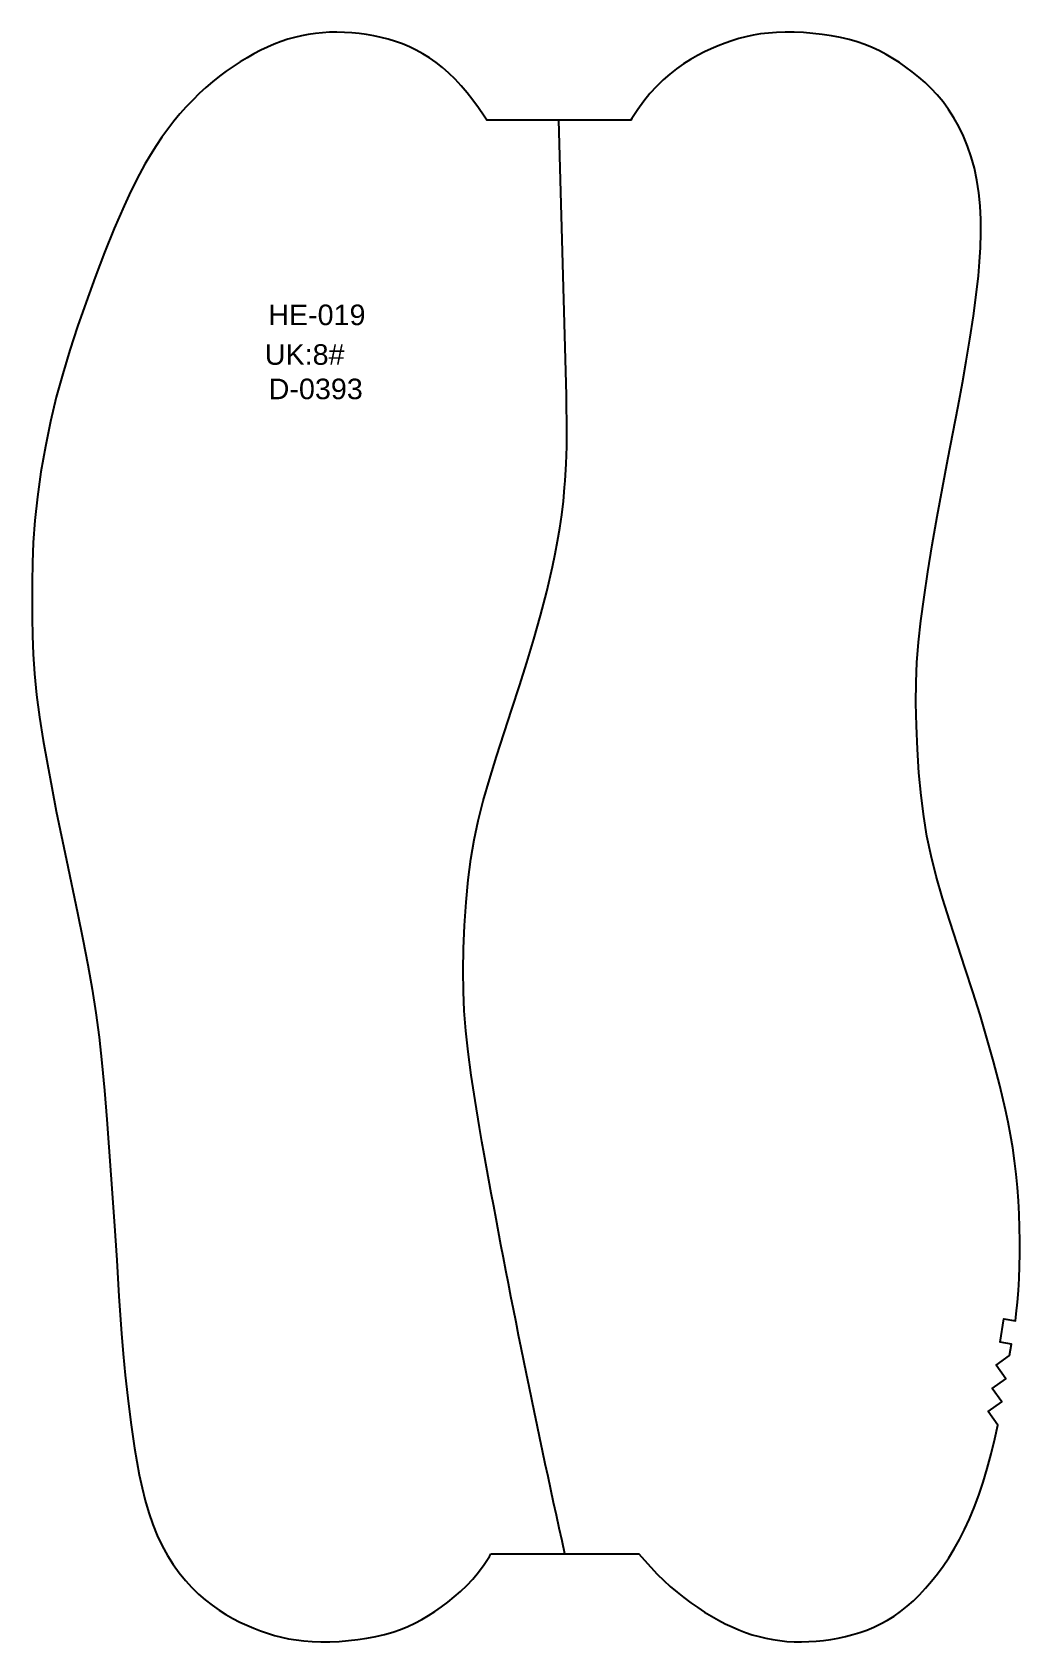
# Model space of a CAD drawing. Extents: x 0 to 4668, y 0 to 316.
# Drawn here: x 2009.1 to 2177.4, y 0 to 274 of the extents above; entities that cross this region are included whole.
import ezdxf

# ---------------------------------------------------------------- set-up
doc = ezdxf.new("R2010")
doc.units = 0
doc.layers.add('1', color=7, linetype='CONTINUOUS')
doc.layers.add('DEFAULT', color=7, linetype='CONTINUOUS')
doc.styles.add('ARIAL_REGULAR', font='arial.ttf')

msp = doc.modelspace()

# ---------------------------------------------------------------- texts
at = {"layer": '1', "color": 1, "style": 'ARIAL_REGULAR'}
for s, p in [('HE-019', (2049.32, 224.17)), ('UK:8#', (2048.74, 217.42)), ('D-0393', (2049.4, 211.56))]:
    msp.add_text(s, height=3.5, dxfattribs=at).set_placement(p)

# ---------------------------------------------------------------- linework, layer by layer
at = {"layer": 'DEFAULT', "color": 5}
msp.add_lwpolyline([(2087.25, 15), (2112.48, 15), (2113.4, 13.89), (2114.48, 12.68), (2115.57, 11.54), (2116.69, 10.45), (2117.82, 9.42), (2118.97, 8.44), (2120.13, 7.52), (2121.3, 6.65), (2122.48, 5.83), (2123.66, 5.06), (2124.83, 4.35), (2126.01, 3.69), (2127.17, 3.08), (2128.33, 2.54), (2129.48, 2.04), (2130.63, 1.6), (2131.78, 1.21), (2132.93, 0.88), (2134.1, 0.6), (2135.27, 0.38), (2136.47, 0.2), (2137.68, 0.08), (2138.91, 0.02), (2140.15, 0), (2141.41, 0.03), (2142.66, 0.11), (2143.92, 0.24), (2145.18, 0.42), (2146.43, 0.64), (2147.66, 0.9), (2148.89, 1.22), (2150.1, 1.58), (2151.3, 2.01), (2152.48, 2.5), (2153.65, 3.05), (2154.8, 3.68), (2155.93, 4.39), (2157.05, 5.17), (2158.14, 6.04), (2159.22, 6.99), (2160.27, 8.01), (2161.31, 9.12), (2162.32, 10.3), (2163.32, 11.56), (2164.29, 12.9), (2165.24, 14.32), (2166.16, 15.83), (2167.06, 17.42), (2167.93, 19.13), (2168.77, 20.94), (2169.58, 22.88), (2170.35, 24.95), (2171.09, 27.16), (2171.79, 29.51), (2172.46, 31.98), (2173.08, 34.53), (2173.61, 36.89), (2171.97, 39.2), (2174.28, 40.83), (2172.64, 43.14), (2174.95, 44.78), (2173.31, 47.08), (2175.61, 48.72), (2175.95, 50.69), (2173.98, 51.03), (2174.65, 54.97), (2176.62, 54.64), (2176.76, 55.83), (2176.96, 57.84), (2177.12, 59.84), (2177.23, 61.87), (2177.31, 63.94), (2177.35, 66.08), (2177.36, 68.28), (2177.32, 70.51), (2177.24, 72.78), (2177.12, 75.07), (2176.95, 77.36), (2176.73, 79.64), (2176.46, 81.89), (2176.15, 84.11), (2175.78, 86.3), (2175.38, 88.45), (2174.93, 90.57), (2173.95, 94.73), (2172.89, 98.79), (2171.76, 102.78), (2170.58, 106.73), (2169.35, 110.68), (2168.07, 114.66), (2165.44, 122.71), (2164.21, 126.62), (2163.13, 130.34), (2162.24, 133.81), (2161.54, 137.16), (2160.98, 140.53), (2160.54, 144.09), (2160.18, 147.94), (2159.9, 151.95), (2159.73, 155.96), (2159.65, 159.8), (2159.69, 163.36), (2159.84, 166.76), (2160.12, 170.19), (2160.52, 173.84), (2161.05, 177.85), (2161.7, 182.19), (2162.44, 186.79), (2163.27, 191.58), (2165.09, 201.34), (2166.83, 210.39), (2167.58, 214.33), (2168.24, 218.04), (2168.86, 221.77), (2169.45, 225.78), (2170.03, 230.22), (2170.29, 232.57), (2170.5, 234.97), (2170.66, 237.39), (2170.74, 239.8), (2170.73, 242.17), (2170.62, 244.48), (2170.39, 246.71), (2170.05, 248.84), (2169.61, 250.88), (2169.07, 252.81), (2168.44, 254.64), (2167.74, 256.37), (2166.96, 257.99), (2166.12, 259.49), (2165.22, 260.88), (2164.27, 262.17), (2163.29, 263.36), (2162.26, 264.45), (2161.21, 265.47), (2160.13, 266.41), (2159.04, 267.28), (2157.94, 268.1), (2156.84, 268.87), (2155.73, 269.59), (2154.59, 270.25), (2153.43, 270.87), (2152.22, 271.43), (2150.97, 271.95), (2149.65, 272.4), (2148.26, 272.8), (2146.79, 273.15), (2145.26, 273.44), (2143.69, 273.67), (2142.1, 273.85), (2140.51, 273.97), (2138.94, 274.04), (2137.4, 274.05), (2135.93, 274), (2134.52, 273.9), (2133.19, 273.74), (2131.91, 273.53), (2130.68, 273.26), (2129.48, 272.95), (2128.31, 272.59), (2127.14, 272.18), (2125.98, 271.73), (2124.8, 271.23), (2123.62, 270.68), (2122.44, 270.07), (2121.25, 269.4), (2120.07, 268.65), (2118.89, 267.83), (2117.73, 266.92), (2116.58, 265.92), (2115.45, 264.82), (2114.35, 263.62), (2113.28, 262.31), (2112.26, 260.89), (2111.29, 259.37), (2111.11, 259.05), (2086.54, 259.05), (2086.12, 259.72), (2085.17, 261.14), (2084.2, 262.48), (2083.21, 263.74), (2082.19, 264.93), (2081.16, 266.03), (2080.1, 267.06), (2079.03, 268.01), (2077.93, 268.87), (2076.82, 269.66), (2075.68, 270.36), (2074.53, 270.99), (2073.37, 271.55), (2072.18, 272.04), (2070.98, 272.46), (2069.77, 272.83), (2068.55, 273.14), (2067.31, 273.41), (2066.06, 273.63), (2064.8, 273.8), (2063.55, 273.93), (2062.29, 274.01), (2061.04, 274.05), (2059.79, 274.03), (2058.56, 273.96), (2057.35, 273.84), (2056.15, 273.67), (2054.98, 273.44), (2053.82, 273.16), (2052.66, 272.83), (2051.51, 272.44), (2050.36, 272), (2049.21, 271.51), (2048.06, 270.96), (2046.89, 270.36), (2045.72, 269.7), (2044.54, 268.99), (2043.36, 268.22), (2042.18, 267.4), (2041.01, 266.53), (2039.85, 265.6), (2038.7, 264.62), (2037.57, 263.59), (2036.46, 262.5), (2035.36, 261.36), (2034.29, 260.16), (2033.23, 258.89), (2032.2, 257.56), (2031.19, 256.17), (2030.21, 254.7), (2029.25, 253.16), (2028.32, 251.55), (2027.41, 249.88), (2026.51, 248.14), (2025.64, 246.34), (2024.77, 244.48), (2023.08, 240.6), (2021.43, 236.52), (2019.82, 232.32), (2018.29, 228.1), (2016.85, 223.93), (2015.53, 219.89), (2014.32, 215.9), (2013.23, 211.9), (2012.24, 207.78), (2011.36, 203.52), (2010.61, 199.19), (2010, 194.94), (2009.56, 190.9), (2009.29, 187.15), (2009.16, 183.69), (2009.12, 180.43), (2009.12, 177.33), (2009.12, 174.32), (2009.15, 171.29), (2009.26, 168.16), (2009.49, 164.83), (2009.87, 161.22), (2010.39, 157.4), (2011.01, 153.44), (2011.7, 149.43), (2012.44, 145.44), (2013.22, 141.42), (2014.94, 133.06), (2016.85, 124.11), (2017.77, 119.61), (2018.62, 115.26), (2019.35, 111.12), (2019.97, 107.08), (2020.52, 102.96), (2020.99, 98.59), (2021.43, 93.86), (2021.82, 88.95), (2022.51, 79.49), (2023.08, 71.6), (2023.53, 64.96), (2023.9, 58.81), (2024.32, 52.48), (2024.61, 49.05), (2024.97, 45.4), (2025.41, 41.5), (2025.94, 37.34), (2026.57, 32.94), (2026.94, 30.69), (2027.36, 28.44), (2027.83, 26.22), (2028.36, 24.05), (2028.97, 21.95), (2029.65, 19.96), (2030.42, 18.08), (2031.26, 16.32), (2032.17, 14.68), (2033.14, 13.15), (2034.16, 11.73), (2035.23, 10.43), (2036.33, 9.22), (2037.46, 8.12), (2038.61, 7.12), (2039.77, 6.21), (2040.95, 5.39), (2042.13, 4.65), (2043.32, 3.97), (2044.5, 3.37), (2045.69, 2.82), (2046.86, 2.32), (2048.03, 1.86), (2049.19, 1.45), (2050.37, 1.09), (2051.56, 0.78), (2052.8, 0.52), (2054.07, 0.31), (2055.41, 0.15), (2056.81, 0.05), (2058.28, 0), (2059.82, 0.01), (2061.39, 0.07), (2062.98, 0.2), (2064.58, 0.37), (2066.15, 0.61), (2067.67, 0.9), (2069.14, 1.24), (2070.53, 1.64), (2071.85, 2.1), (2073.11, 2.61), (2074.31, 3.17), (2075.48, 3.79), (2076.61, 4.46), (2077.72, 5.18), (2078.82, 5.94), (2079.92, 6.76), (2081.01, 7.64), (2082.09, 8.58), (2083.14, 9.59), (2084.17, 10.69), (2085.16, 11.88), (2086.1, 13.16), (2087, 14.55)], close=True, dxfattribs=at)
at = {"layer": 'DEFAULT', "color": 96}
msp.add_lwpolyline([(2099.86, 15, -0.010374), (2085.71, 85.2), (2085.3, 87.59), (2084.55, 92.17), (2083.91, 96.48), (2083.39, 100.45), (2082.99, 104.04), (2082.72, 107.41), (2082.57, 110.74), (2082.53, 114.24), (2082.61, 118.02), (2082.78, 121.98), (2083.05, 125.95), (2083.41, 129.74), (2083.84, 133.23), (2084.39, 136.52), (2085.07, 139.78), (2085.94, 143.18), (2087, 146.84), (2088.22, 150.72), (2090.85, 158.77), (2092.14, 162.76), (2093.38, 166.73), (2094.56, 170.71), (2095.69, 174.71), (2095.7, 174.73), (2095.7, 174.75), (2096.78, 178.83), (2097.77, 183.04), (2098.22, 185.21), (2098.63, 187.4), (2099, 189.63), (2099.33, 191.9), (2099.6, 194.2), (2099.82, 196.52), (2099.91, 197.68), (2100.09, 200.58), (2100.2, 203.48), (2100.22, 205.68), (2100.11, 212.27), (2098.82, 259.05)], format="xyb", dxfattribs=at)

msp.set_redraw_order([(e.dxf.handle, doc.entitydb.next_handle()) for e in msp.query("TEXT MTEXT ATTDEF DIMENSION ARC_DIMENSION")])  # texts and dimensions are drawn at this point

doc.saveas('drawing.dxf')
